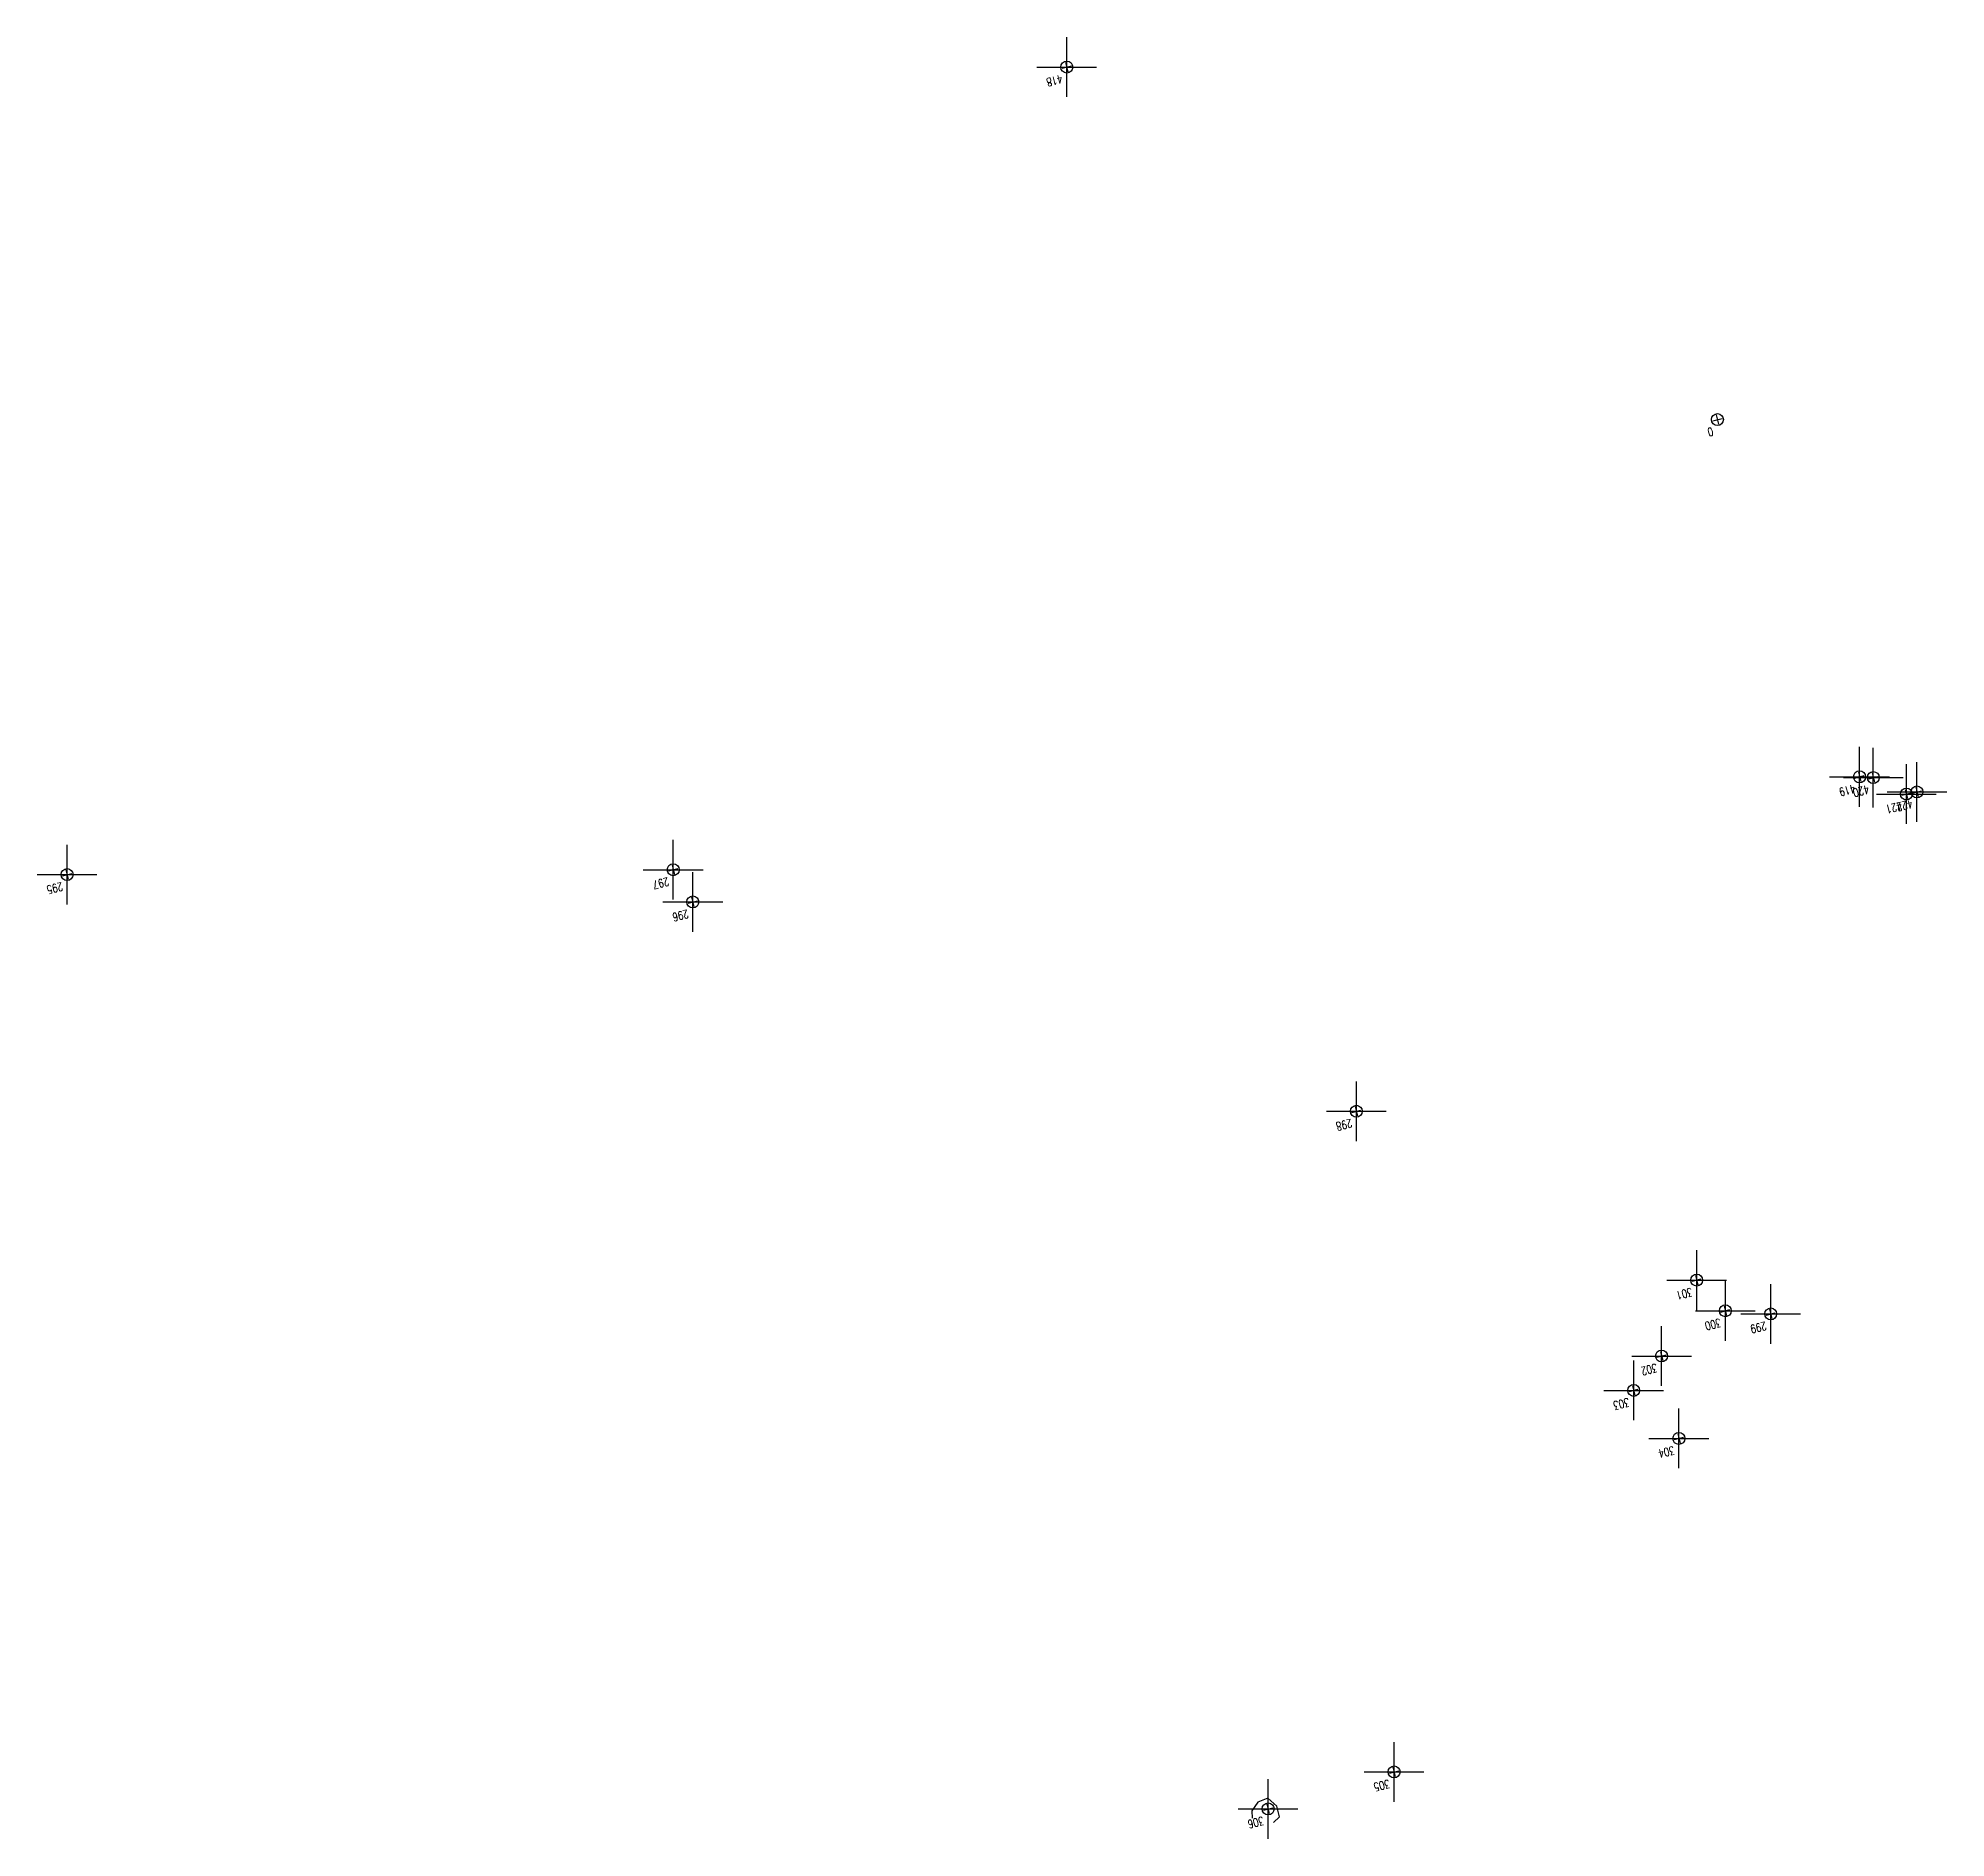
# Model space of a CAD drawing. Header units: metres. Extents: x 4462704 to 4462784, y 5794007 to 5794138.
# Drawn here: x 4462744.31 to 4462760.28, y 5794035.38 to 5794050.45 of the extents above; entities that cross this region are included whole.
import ezdxf
from ezdxf.enums import TextEntityAlignment as Align

# ---------------------------------------------------------------- set-up
doc = ezdxf.new("R2010")
doc.units = ezdxf.units.M
doc.header["$PDMODE"] = 2
doc.header["$PDSIZE"] = 0.25
for name, color, linetype in [('Bronzenadel', 124, 'Continuous'), ('Keramik Pl.1', 60, 'Continuous'), ('Knochenreste', 40, 'Continuous')]:
    doc.layers.add(name, color=color, linetype=linetype)
doc.styles.add('ROMANS', font='ROMANS.shx', dxfattribs={"width": 0.75})

# ---------------------------------------------------------------- blocks, each defined once
blk = doc.blocks.new('MESSPUNKT')
for p, q in [((0.04, 0), (-0.04, 0)), ((0, -0.04), (0, 0.04))]:
    blk.add_line(p, q)
blk.add_circle((0, 0), 0.05)
at = {"style": 'ROMANS', "width": 0.75, "flags": 1}
for tag, p in [('STANDPUNKT', (-0.06, -0.05)), ('MESSWERT', (-0.06, 0.05)), ('KOORDINATEN', (-0.06, -0.15))]:
    blk.add_attdef(tag, text='', height=0.07, dxfattribs=at).set_placement(p, align=Align.RIGHT)
at = {"style": 'ROMANS', "width": 0.75}
for tag, p in [('NUMMER', (0.06, 0.05)), ('INFO', (0.06, -0.15))]:
    blk.add_attdef(tag, p, '', height=0.07, dxfattribs=at)

msp = doc.modelspace()

# ---------------------------------------------------------------- linework, layer by layer
at = {"layer": 'Keramik Pl.1'}
msp.add_polyline3d([(4462754.654425311, 5794035.512985534, 52.5652), (4462754.702216948, 5794035.560076714, 52.5558), (4462754.680622961, 5794035.649306416, 52.5707), (4462754.605042103, 5794035.716284203, 52.573), (4462754.522424853, 5794035.682852333, 52.5546), (4462754.47078696, 5794035.61105799, 52.5653), (4462754.473763161, 5794035.54805686, 52.55919999999999)], dxfattribs=at)
msp.add_polyline3d([(4462754.654425311, 5794035.512985534, 52.5652), (4462754.702216948, 5794035.560076714, 52.5558), (4462754.680622961, 5794035.649306416, 52.5707), (4462754.605042103, 5794035.716284203, 52.573), (4462754.522424853, 5794035.682852333, 52.5546), (4462754.47078696, 5794035.61105799, 52.5653), (4462754.473763161, 5794035.54805686, 52.55919999999999)], dxfattribs=at)
for p in [(4462752.922969865, 5794050.211202192, 52.46909999999999), (4462752.922969865, 5794050.211202192, 52.46909999999999), (4462759.558776048, 5794044.268088884, 52.4198), (4462759.558776048, 5794044.268088884, 52.4198), (4462759.674389188, 5794044.262122134, 52.3971), (4462759.674389188, 5794044.262122134, 52.3971), (4462759.951077104, 5794044.124197601, 52.39309999999999), (4462759.951077104, 5794044.124197601, 52.39309999999999), (4462744.554593455, 5794043.449535239, 52.4891), (4462744.554593455, 5794043.449535239, 52.4891), (4462749.628161447, 5794043.490100199, 52.4877), (4462749.628161447, 5794043.490100199, 52.4877), (4462749.792462698, 5794043.220513498, 52.5262), (4462749.792462698, 5794043.220513498, 52.5262), (4462755.3467625, 5794041.467722884, 52.4772), (4462755.3467625, 5794041.467722884, 52.4772), (4462758.195736196, 5794040.053585022, 52.513), (4462758.195736196, 5794040.053585022, 52.513), (4462758.435642237, 5794039.796669761, 52.5287), (4462758.435642237, 5794039.796669761, 52.5287), (4462758.815178593, 5794039.770657156, 52.52169999999999), (4462758.815178593, 5794039.770657156, 52.52169999999999), (4462757.901631618, 5794039.418412999, 52.5041), (4462757.901631618, 5794039.418412999, 52.5041), (4462757.668427478, 5794039.130564151, 52.4962), (4462757.668427478, 5794039.130564151, 52.4962), (4462758.046558532, 5794038.728056665, 52.5398), (4462758.046558532, 5794038.728056665, 52.5398), (4462755.662761985, 5794035.935689272, 52.56389999999999), (4462755.662761985, 5794035.935689272, 52.56389999999999), (4462754.608352587, 5794035.625926023, 52.5556), (4462754.608352587, 5794035.625926023, 52.5556)]:
    msp.add_point(p, dxfattribs=at)
at = {"layer": 'Knochenreste'}
msp.add_point((4462760.039180643, 5794044.141688938, 52.3881), dxfattribs=at)
msp.add_point((4462760.039180643, 5794044.141688938, 52.3881), dxfattribs=at)

# ---------------------------------------------------------------- block references
at = {"layer": 'Bronzenadel'}
ref = msp.add_blockref('MESSPUNKT', (4462758.369505893, 5794047.259238353, 51.9556), dxfattribs=dict(at, rotation=194.2283887535801))
ref.add_attrib('NUMMER', '0', (4462758.323635859, 5794047.196024909, 51.9556), dxfattribs={"layer": '0', "color": 0, "height": 0.07, "rotation": 194.2283887226185, "style": 'ROMANS', "width": 0.75})
at = {"layer": 'Keramik Pl.1'}
ref = msp.add_blockref('MESSPUNKT', (4462752.922969865, 5794050.211202192, 52.46909999999999), dxfattribs=dict(at, rotation=194.2283887535801))
ref.add_attrib('NUMMER', '418', (4462752.877099827, 5794050.147988746, 52.46909999999999), dxfattribs={"layer": '0', "color": 0, "height": 0.07, "rotation": 194.2283887226185, "style": 'ROMANS', "width": 0.75})
ref = msp.add_blockref('MESSPUNKT', (4462752.922969865, 5794050.211202192, 52.46909999999999), dxfattribs=dict(at, rotation=194.2283887535801))
ref.add_attrib('NUMMER', '418', (4462752.877099827, 5794050.147988746, 52.46909999999999), dxfattribs={"layer": '0', "color": 0, "height": 0.07, "rotation": 194.2283887226185, "style": 'ROMANS', "width": 0.75})
ref = msp.add_blockref('MESSPUNKT', (4462759.558776048, 5794044.268088884, 52.4198), dxfattribs=dict(at, rotation=194.2283887535801))
ref.add_attrib('NUMMER', '419', (4462759.512906011, 5794044.204875439, 52.4198), dxfattribs={"layer": '0', "color": 0, "height": 0.07, "rotation": 194.2283887226185, "style": 'ROMANS', "width": 0.75})
ref = msp.add_blockref('MESSPUNKT', (4462759.558776048, 5794044.268088884, 52.4198), dxfattribs=dict(at, rotation=194.2283887535801))
ref.add_attrib('NUMMER', '419', (4462759.512906011, 5794044.204875439, 52.4198), dxfattribs={"layer": '0', "color": 0, "height": 0.07, "rotation": 194.2283887226185, "style": 'ROMANS', "width": 0.75})
ref = msp.add_blockref('MESSPUNKT', (4462759.674389188, 5794044.262122134, 52.3971), dxfattribs=dict(at, rotation=194.2283887535801))
ref.add_attrib('NUMMER', '420', (4462759.628519149, 5794044.198908688, 52.3971), dxfattribs={"layer": '0', "color": 0, "height": 0.07, "rotation": 194.2283887226185, "style": 'ROMANS', "width": 0.75})
ref = msp.add_blockref('MESSPUNKT', (4462759.674389188, 5794044.262122134, 52.3971), dxfattribs=dict(at, rotation=194.2283887535801))
ref.add_attrib('NUMMER', '420', (4462759.628519149, 5794044.198908688, 52.3971), dxfattribs={"layer": '0', "color": 0, "height": 0.07, "rotation": 194.2283887226185, "style": 'ROMANS', "width": 0.75})
ref = msp.add_blockref('MESSPUNKT', (4462759.951077104, 5794044.124197601, 52.39309999999999), dxfattribs=dict(at, rotation=194.2283887535801))
ref.add_attrib('NUMMER', '421', (4462759.905207067, 5794044.060984155, 52.39309999999999), dxfattribs={"layer": '0', "color": 0, "height": 0.07, "rotation": 194.2283887226185, "style": 'ROMANS', "width": 0.75})
ref = msp.add_blockref('MESSPUNKT', (4462759.951077104, 5794044.124197601, 52.39309999999999), dxfattribs=dict(at, rotation=194.2283887535801))
ref.add_attrib('NUMMER', '421', (4462759.905207067, 5794044.060984155, 52.39309999999999), dxfattribs={"layer": '0', "color": 0, "height": 0.07, "rotation": 194.2283887226185, "style": 'ROMANS', "width": 0.75})
ref = msp.add_blockref('MESSPUNKT', (4462744.554593455, 5794043.449535239, 52.4891), dxfattribs=dict(at, rotation=194.2283887535801))
ref.add_attrib('NUMMER', '295', (4462744.508723418, 5794043.386321795, 52.4891), dxfattribs={"layer": '0', "color": 0, "height": 0.07, "rotation": 194.2283887226185, "style": 'ROMANS', "width": 0.75})
ref = msp.add_blockref('MESSPUNKT', (4462744.554593455, 5794043.449535239, 52.4891), dxfattribs=dict(at, rotation=194.2283887535801))
ref.add_attrib('NUMMER', '295', (4462744.508723418, 5794043.386321795, 52.4891), dxfattribs={"layer": '0', "color": 0, "height": 0.07, "rotation": 194.2283887226185, "style": 'ROMANS', "width": 0.75})
ref = msp.add_blockref('MESSPUNKT', (4462749.628161447, 5794043.490100199, 52.4877), dxfattribs=dict(at, rotation=194.2283887535801))
ref.add_attrib('NUMMER', '297', (4462749.582291411, 5794043.426886753, 52.4877), dxfattribs={"layer": '0', "color": 0, "height": 0.07, "rotation": 194.2283887226185, "style": 'ROMANS', "width": 0.75})
ref = msp.add_blockref('MESSPUNKT', (4462749.628161447, 5794043.490100199, 52.4877), dxfattribs=dict(at, rotation=194.2283887535801))
ref.add_attrib('NUMMER', '297', (4462749.582291411, 5794043.426886753, 52.4877), dxfattribs={"layer": '0', "color": 0, "height": 0.07, "rotation": 194.2283887226185, "style": 'ROMANS', "width": 0.75})
ref = msp.add_blockref('MESSPUNKT', (4462749.792462698, 5794043.220513498, 52.5262), dxfattribs=dict(at, rotation=194.2283887535801))
ref.add_attrib('NUMMER', '296', (4462749.746592661, 5794043.157300053, 52.5262), dxfattribs={"layer": '0', "color": 0, "height": 0.07, "rotation": 194.2283887226185, "style": 'ROMANS', "width": 0.75})
ref = msp.add_blockref('MESSPUNKT', (4462749.792462698, 5794043.220513498, 52.5262), dxfattribs=dict(at, rotation=194.2283887535801))
ref.add_attrib('NUMMER', '296', (4462749.746592661, 5794043.157300053, 52.5262), dxfattribs={"layer": '0', "color": 0, "height": 0.07, "rotation": 194.2283887226185, "style": 'ROMANS', "width": 0.75})
ref = msp.add_blockref('MESSPUNKT', (4462755.3467625, 5794041.467722884, 52.4772), dxfattribs=dict(at, rotation=194.2283887535801))
ref.add_attrib('NUMMER', '298', (4462755.300892466, 5794041.404509439, 52.4772), dxfattribs={"layer": '0', "color": 0, "height": 0.07, "rotation": 194.2283887226185, "style": 'ROMANS', "width": 0.75})
ref = msp.add_blockref('MESSPUNKT', (4462755.3467625, 5794041.467722884, 52.4772), dxfattribs=dict(at, rotation=194.2283887535801))
ref.add_attrib('NUMMER', '298', (4462755.300892466, 5794041.404509439, 52.4772), dxfattribs={"layer": '0', "color": 0, "height": 0.07, "rotation": 194.2283887226185, "style": 'ROMANS', "width": 0.75})
ref = msp.add_blockref('MESSPUNKT', (4462758.195736196, 5794040.053585022, 52.513), dxfattribs=dict(at, rotation=194.2283887535801))
ref.add_attrib('NUMMER', '301', (4462758.149866159, 5794039.990371576, 52.513), dxfattribs={"layer": '0', "color": 0, "height": 0.07, "rotation": 194.2283887226185, "style": 'ROMANS', "width": 0.75})
ref = msp.add_blockref('MESSPUNKT', (4462758.195736196, 5794040.053585022, 52.513), dxfattribs=dict(at, rotation=194.2283887535801))
ref.add_attrib('NUMMER', '301', (4462758.149866159, 5794039.990371576, 52.513), dxfattribs={"layer": '0', "color": 0, "height": 0.07, "rotation": 194.2283887226185, "style": 'ROMANS', "width": 0.75})
ref = msp.add_blockref('MESSPUNKT', (4462758.435642237, 5794039.796669761, 52.5287), dxfattribs=dict(at, rotation=194.2283887535801))
ref.add_attrib('NUMMER', '300', (4462758.389772201, 5794039.733456315, 52.5287), dxfattribs={"layer": '0', "color": 0, "height": 0.07, "rotation": 194.2283887226185, "style": 'ROMANS', "width": 0.75})
ref = msp.add_blockref('MESSPUNKT', (4462758.435642237, 5794039.796669761, 52.5287), dxfattribs=dict(at, rotation=194.2283887535801))
ref.add_attrib('NUMMER', '300', (4462758.389772201, 5794039.733456315, 52.5287), dxfattribs={"layer": '0', "color": 0, "height": 0.07, "rotation": 194.2283887226185, "style": 'ROMANS', "width": 0.75})
ref = msp.add_blockref('MESSPUNKT', (4462758.815178593, 5794039.770657156, 52.52169999999999), dxfattribs=dict(at, rotation=194.2283887535801))
ref.add_attrib('NUMMER', '299', (4462758.769308556, 5794039.707443711, 52.52169999999999), dxfattribs={"layer": '0', "color": 0, "height": 0.07, "rotation": 194.2283887226185, "style": 'ROMANS', "width": 0.75})
ref = msp.add_blockref('MESSPUNKT', (4462758.815178593, 5794039.770657156, 52.52169999999999), dxfattribs=dict(at, rotation=194.2283887535801))
ref.add_attrib('NUMMER', '299', (4462758.769308556, 5794039.707443711, 52.52169999999999), dxfattribs={"layer": '0', "color": 0, "height": 0.07, "rotation": 194.2283887226185, "style": 'ROMANS', "width": 0.75})
ref = msp.add_blockref('MESSPUNKT', (4462757.901631618, 5794039.418412999, 52.5041), dxfattribs=dict(at, rotation=194.2283887535801))
ref.add_attrib('NUMMER', '302', (4462757.855761581, 5794039.355199555, 52.5041), dxfattribs={"layer": '0', "color": 0, "height": 0.07, "rotation": 194.2283887226185, "style": 'ROMANS', "width": 0.75})
ref = msp.add_blockref('MESSPUNKT', (4462757.901631618, 5794039.418412999, 52.5041), dxfattribs=dict(at, rotation=194.2283887535801))
ref.add_attrib('NUMMER', '302', (4462757.855761581, 5794039.355199555, 52.5041), dxfattribs={"layer": '0', "color": 0, "height": 0.07, "rotation": 194.2283887226185, "style": 'ROMANS', "width": 0.75})
ref = msp.add_blockref('MESSPUNKT', (4462757.668427478, 5794039.130564151, 52.4962), dxfattribs=dict(at, rotation=194.2283887535801))
ref.add_attrib('NUMMER', '303', (4462757.622557442, 5794039.067350706, 52.4962), dxfattribs={"layer": '0', "color": 0, "height": 0.07, "rotation": 194.2283887226185, "style": 'ROMANS', "width": 0.75})
ref = msp.add_blockref('MESSPUNKT', (4462757.668427478, 5794039.130564151, 52.4962), dxfattribs=dict(at, rotation=194.2283887535801))
ref.add_attrib('NUMMER', '303', (4462757.622557442, 5794039.067350706, 52.4962), dxfattribs={"layer": '0', "color": 0, "height": 0.07, "rotation": 194.2283887226185, "style": 'ROMANS', "width": 0.75})
ref = msp.add_blockref('MESSPUNKT', (4462758.046558532, 5794038.728056665, 52.5398), dxfattribs=dict(at, rotation=194.2283887535801))
ref.add_attrib('NUMMER', '304', (4462758.000688497, 5794038.66484322, 52.5398), dxfattribs={"layer": '0', "color": 0, "height": 0.07, "rotation": 194.2283887226185, "style": 'ROMANS', "width": 0.75})
ref = msp.add_blockref('MESSPUNKT', (4462758.046558532, 5794038.728056665, 52.5398), dxfattribs=dict(at, rotation=194.2283887535801))
ref.add_attrib('NUMMER', '304', (4462758.000688497, 5794038.66484322, 52.5398), dxfattribs={"layer": '0', "color": 0, "height": 0.07, "rotation": 194.2283887226185, "style": 'ROMANS', "width": 0.75})
ref = msp.add_blockref('MESSPUNKT', (4462755.662761985, 5794035.935689272, 52.56389999999999), dxfattribs=dict(at, rotation=194.2283887535801))
ref.add_attrib('NUMMER', '305', (4462755.616891947, 5794035.872475826, 52.56389999999999), dxfattribs={"layer": '0', "color": 0, "height": 0.07, "rotation": 194.2283887226185, "style": 'ROMANS', "width": 0.75})
ref = msp.add_blockref('MESSPUNKT', (4462755.662761985, 5794035.935689272, 52.56389999999999), dxfattribs=dict(at, rotation=194.2283887535801))
ref.add_attrib('NUMMER', '305', (4462755.616891947, 5794035.872475826, 52.56389999999999), dxfattribs={"layer": '0', "color": 0, "height": 0.07, "rotation": 194.2283887226185, "style": 'ROMANS', "width": 0.75})
ref = msp.add_blockref('MESSPUNKT', (4462754.608352587, 5794035.625926023, 52.5556), dxfattribs=dict(at, rotation=194.2283887535801))
ref.add_attrib('NUMMER', '306', (4462754.56248255, 5794035.562712577, 52.5556), dxfattribs={"layer": '0', "color": 0, "height": 0.07, "rotation": 194.2283887226185, "style": 'ROMANS', "width": 0.75})
ref = msp.add_blockref('MESSPUNKT', (4462754.608352587, 5794035.625926023, 52.5556), dxfattribs=dict(at, rotation=194.2283887535801))
ref.add_attrib('NUMMER', '306', (4462754.56248255, 5794035.562712577, 52.5556), dxfattribs={"layer": '0', "color": 0, "height": 0.07, "rotation": 194.2283887226185, "style": 'ROMANS', "width": 0.75})
at = {"layer": 'Knochenreste'}
ref = msp.add_blockref('MESSPUNKT', (4462760.039180643, 5794044.141688938, 52.3881), dxfattribs=dict(at, rotation=194.2283887535801))
ref.add_attrib('NUMMER', '422', (4462759.993310604, 5794044.078475492, 52.3881), dxfattribs={"layer": '0', "color": 0, "height": 0.07, "rotation": 194.2283887226185, "style": 'ROMANS', "width": 0.75})
ref = msp.add_blockref('MESSPUNKT', (4462760.039180643, 5794044.141688938, 52.3881), dxfattribs=dict(at, rotation=194.2283887535801))
ref.add_attrib('NUMMER', '422', (4462759.993310604, 5794044.078475492, 52.3881), dxfattribs={"layer": '0', "color": 0, "height": 0.07, "rotation": 194.2283887226185, "style": 'ROMANS', "width": 0.75})

doc.saveas('drawing.dxf')
